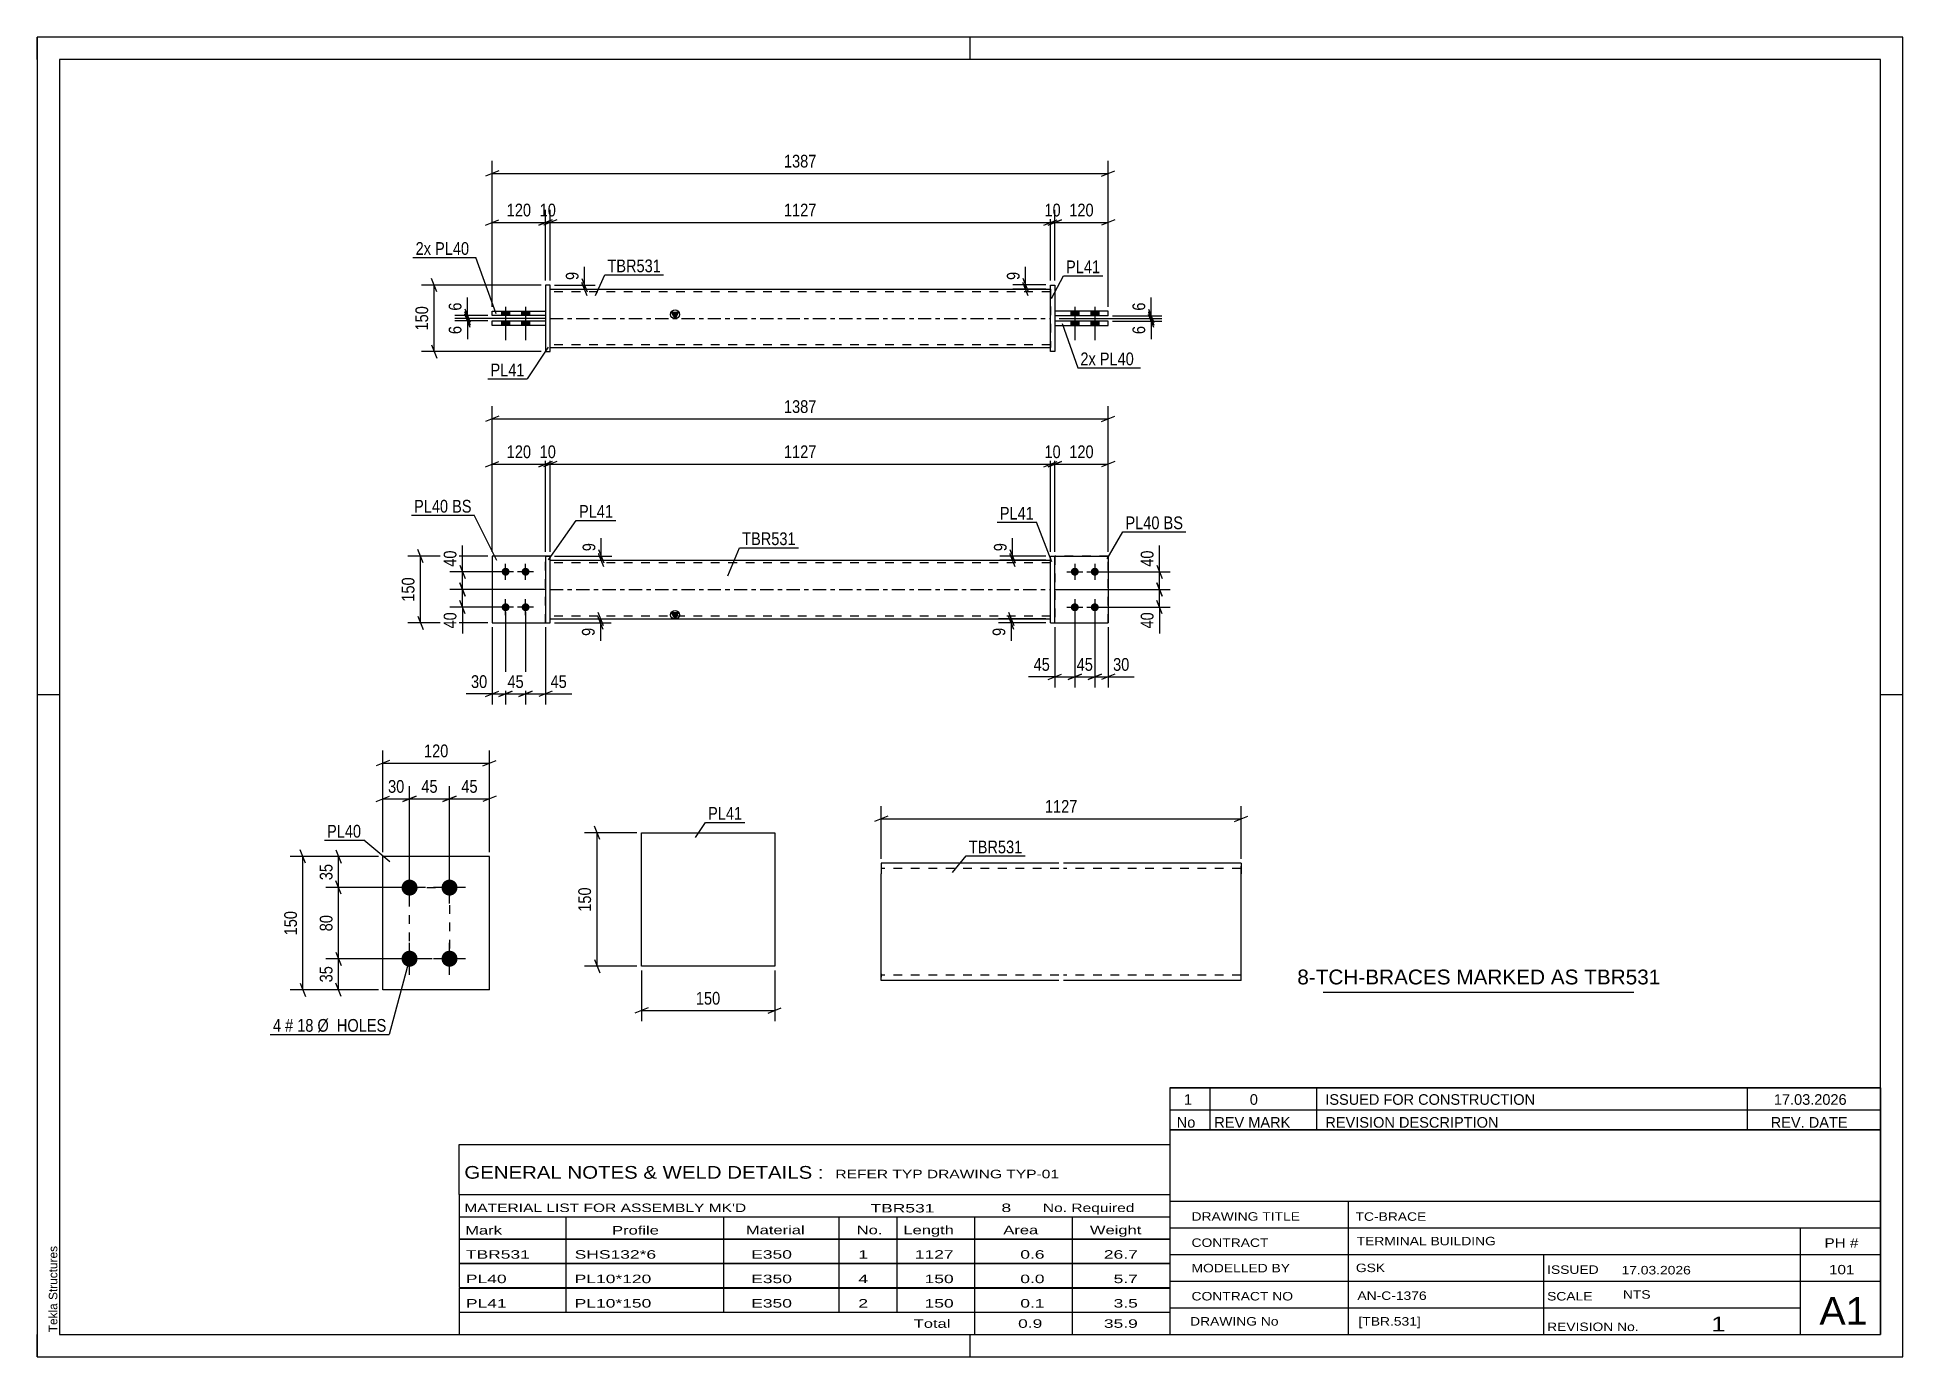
# Model space of a CAD drawing. Header units: millimetres. Extents: x 0 to 420, y 0 to 297.
import ezdxf

# ---------------------------------------------------------------- set-up
doc = ezdxf.new("R2010")
doc.units = ezdxf.units.MM
doc.linetypes.add('DXK_LINE_DOT2', pattern=[3.9198, 1.9599, -1.9599])
doc.linetypes.add('DXK_LINE_DOT3', pattern=[5.9187, 2.979, -0.9799, 0.9799, -0.9799])
doc.styles.add('Arial', font='arial.ttf', dxfattribs={"height": 0.2})
doc.styles.add('Arial Narrow', font='ARIALN.TTF', dxfattribs={"height": 0.2})

# ---------------------------------------------------------------- blocks, each defined once
blk = doc.blocks.new('Unknown-581592882-1127')
at = {"color": 5, "linetype": 'Continuous'}
for p, q in [((420, 297), (0, 297)), ((0, 297), (0, 0)), ((0, 292), (0, 297)), ((210, 292), (210, 297)), ((420, 0), (420, 297)), ((415, 292), (5, 292)), ((5, 292), (5, 5)), ((415, 5), (415, 292)), ((5, 149), (0, 149)), ((420, 149), (415, 149)), ((0, 0), (0, 5)), ((5, 5), (415, 5)), ((210, 0), (210, 5)), ((0, 0), (420, 0))]:
    blk.add_line(p, q, dxfattribs=at)
at = {"color": 174, "linetype": 'Continuous', "style": 'Arial'}
blk.add_text('Tekla Structures', height=1.9102, rotation=90, dxfattribs=at).set_placement((4.5, 5.5))
blk = doc.blocks.new('Part-581592882-1392 - 1364')
at = {"color": 2, "linetype": 'Continuous'}
for p, q in [((228.1, 165.2), (228.1, 180.2)), ((228.1, 180.2), (229.1, 180.2)), ((229.1, 165.2), (229.1, 180.2)), ((228.1, 165.2), (229.1, 165.2))]:
    blk.add_line(p, q, dxfattribs=at)
blk = doc.blocks.new('Bolt-581592882-1403 - 1364')
at = {"linetype": 'Continuous'}
for points in [[(105.44, 175.8, -1), (105.44, 177.6, -1)], [(109.94, 175.8, -1), (109.94, 177.6, -1)], [(105.44, 167.8, -1), (105.44, 169.6, -1)], [(109.94, 167.8, -1), (109.94, 169.6, -1)]]:
    blk.add_hatch(color=1, dxfattribs=at).paths.add_polyline_path(points)
at = {"color": 1, "linetype": 'Continuous'}
for p, q in [((107.24, 176.7), (103.64, 176.7)), ((105.44, 174.9), (105.44, 178.5)), ((111.74, 176.7), (108.14, 176.7)), ((109.94, 174.9), (109.94, 178.5)), ((107.24, 168.7), (103.64, 168.7)), ((105.44, 166.9), (105.44, 170.5)), ((111.74, 168.7), (108.14, 168.7)), ((109.94, 166.9), (109.94, 170.5))]:
    blk.add_line(p, q, dxfattribs=at)
blk = doc.blocks.new('Bolt-581592882-1404 - 1364')
at = {"linetype": 'Continuous'}
for points in [[(233.6, 177.6, -1), (233.6, 175.8, -1)], [(238.1, 177.6, -1), (238.1, 175.8, -1)], [(233.6, 169.6, -1), (233.6, 167.8, -1)], [(238.1, 169.6, -1), (238.1, 167.8, -1)]]:
    blk.add_hatch(color=1, dxfattribs=at).paths.add_polyline_path(points)
at = {"color": 1, "linetype": 'Continuous'}
for p, q in [((231.8, 176.7), (235.4, 176.7)), ((233.6, 178.5), (233.6, 174.9)), ((236.3, 176.7), (239.9, 176.7)), ((238.1, 178.5), (238.1, 174.9)), ((231.8, 168.7), (235.4, 168.7)), ((233.6, 170.5), (233.6, 166.9)), ((236.3, 168.7), (239.9, 168.7)), ((238.1, 170.5), (238.1, 166.9))]:
    blk.add_line(p, q, dxfattribs=at)
blk = doc.blocks.new('Part-581592882-1409 - 1364')
at = {"color": 2, "linetype": 'Continuous'}
for p, q in [((114.44, 180.2), (115.44, 180.2)), ((114.44, 180.2), (114.44, 165.2)), ((115.44, 165.2), (115.44, 180.2)), ((114.44, 165.2), (115.44, 165.2))]:
    blk.add_line(p, q, dxfattribs=at)
at = {"color": 7, "linetype": 'DXK_LINE_DOT2'}
for p, q in [((115.44, 180.2), (114.44, 180.2)), ((114.44, 165.2), (115.44, 165.2))]:
    blk.add_line(p, q, dxfattribs=at)
blk = doc.blocks.new('Part-581592882-1424 - 1364')
at = {"color": 7, "linetype": 'DXK_LINE_DOT2'}
for p, q in [((114.44, 180.2), (102.44, 180.2)), ((102.44, 180.2), (102.44, 165.2)), ((114.44, 165.2), (114.44, 180.2)), ((102.44, 165.2), (114.44, 165.2))]:
    blk.add_line(p, q, dxfattribs=at)
blk = doc.blocks.new('Part-581592882-1429 - 1364')
at = {"color": 2, "linetype": 'Continuous'}
for p, q in [((114.44, 180.2), (102.44, 180.2)), ((102.44, 180.2), (102.44, 165.2)), ((102.44, 165.2), (114.44, 165.2))]:
    blk.add_line(p, q, dxfattribs=at)
at = {"color": 7, "linetype": 'DXK_LINE_DOT2'}
blk.add_line((114.44, 165.2), (114.44, 180.2), dxfattribs=at)
blk = doc.blocks.new('Part-581592882-1444 - 1364')
at = {"linetype": 'Continuous'}
blk.add_hatch(color=2, dxfattribs=at).paths.add_polyline_path([(143.6, 166.1), (142.8, 167.5), (144.4, 167.5)])
at = {"color": 2, "linetype": 'Continuous'}
for p, q in [((115.44, 179.3), (228.1, 179.3)), ((115.44, 166.1), (228.1, 166.1)), ((143.6, 166.1), (142.8, 167.5)), ((142.8, 167.5), (144.4, 167.5)), ((144.4, 167.5), (143.6, 166.1))]:
    blk.add_line(p, q, dxfattribs=at)
at = {"color": 7, "linetype": 'DXK_LINE_DOT2'}
for p, q in [((115.44, 166.1), (115.44, 179.3)), ((228.1, 178.7), (115.44, 178.7)), ((228.1, 166.1), (228.1, 179.3)), ((228.1, 166.7), (115.44, 166.7))]:
    blk.add_line(p, q, dxfattribs=at)
at = {"color": 7, "linetype": 'DXK_LINE_DOT3'}
blk.add_line((115.44, 172.7), (228.1, 172.7), dxfattribs=at)
at = {"color": 2, "linetype": 'Continuous'}
blk.add_circle((143.6, 167), 1, dxfattribs=at)
blk = doc.blocks.new('Part-581592882-1449 - 1364')
at = {"color": 2, "linetype": 'Continuous'}
for p, q in [((229.1, 180.2), (241.1, 180.2)), ((241.1, 180.2), (241.1, 165.2)), ((229.1, 165.2), (241.1, 165.2))]:
    blk.add_line(p, q, dxfattribs=at)
at = {"color": 7, "linetype": 'DXK_LINE_DOT2'}
blk.add_line((229.1, 180.2), (229.1, 165.2), dxfattribs=at)
blk = doc.blocks.new('Part-581592882-1454 - 1364')
at = {"color": 7, "linetype": 'DXK_LINE_DOT2'}
for p, q in [((241.1, 180.2), (229.1, 180.2)), ((229.1, 180.2), (229.1, 165.2)), ((241.1, 165.2), (241.1, 180.2)), ((229.1, 165.2), (241.1, 165.2))]:
    blk.add_line(p, q, dxfattribs=at)
blk = doc.blocks.new('Part-581592882-1786 - 1771')
at = {"color": 2, "linetype": 'Continuous'}
for p, q in [((102.44, 234.35), (102.44, 235.35)), ((102.44, 235.35), (114.44, 235.35)), ((114.44, 235.35), (114.44, 234.35)), ((114.44, 234.35), (102.44, 234.35))]:
    blk.add_line(p, q, dxfattribs=at)
blk = doc.blocks.new('Part-581592882-1781 - 1771')
at = {"color": 2, "linetype": 'Continuous'}
for p, q in [((115.44, 241.24), (114.44, 241.24)), ((114.44, 241.24), (114.44, 226.24)), ((115.44, 226.24), (115.44, 241.24)), ((114.44, 226.24), (115.44, 226.24))]:
    blk.add_line(p, q, dxfattribs=at)
blk = doc.blocks.new('Part-581592882-1791 - 1771')
at = {"color": 2, "linetype": 'Continuous'}
for p, q in [((102.44, 233.15), (114.44, 233.15)), ((102.44, 232.15), (102.44, 233.15)), ((114.44, 232.15), (102.44, 232.15)), ((114.44, 233.15), (114.44, 232.15))]:
    blk.add_line(p, q, dxfattribs=at)
blk = doc.blocks.new('Bolt-581592882-1775 - 1771')
at = {"linetype": 'Continuous'}
for points in [[(104.54, 234.35), (106.34, 234.35), (106.34, 235.35), (104.54, 235.35)], [(104.54, 234.35), (106.34, 234.35), (106.34, 235.35), (104.54, 235.35)], [(109.04, 234.35), (110.84, 234.35), (110.84, 235.35), (109.04, 235.35)], [(109.04, 234.35), (110.84, 234.35), (110.84, 235.35), (109.04, 235.35)], [(104.54, 232.15), (106.34, 232.15), (106.34, 233.15), (104.54, 233.15)], [(104.54, 232.15), (106.34, 232.15), (106.34, 233.15), (104.54, 233.15)], [(109.04, 232.15), (110.84, 232.15), (110.84, 233.15), (109.04, 233.15)], [(109.04, 232.15), (110.84, 232.15), (110.84, 233.15), (109.04, 233.15)]]:
    blk.add_hatch(color=1, dxfattribs=at).paths.add_polyline_path(points)
at = {"color": 1, "linetype": 'Continuous'}
for p, q in [((104.54, 235.35), (104.54, 234.35)), ((104.54, 235.35), (104.54, 234.35)), ((105.44, 236.35), (105.44, 228.85)), ((105.44, 236.35), (105.44, 228.85)), ((106.34, 235.35), (106.34, 234.35)), ((106.34, 235.35), (106.34, 234.35)), ((109.04, 235.35), (109.04, 234.35)), ((109.04, 235.35), (109.04, 234.35)), ((109.94, 236.35), (109.94, 228.85)), ((109.94, 236.35), (109.94, 228.85)), ((110.84, 235.35), (110.84, 234.35)), ((110.84, 235.35), (110.84, 234.35)), ((104.54, 233.15), (104.54, 232.15)), ((104.54, 233.15), (104.54, 232.15)), ((106.34, 233.15), (106.34, 232.15)), ((106.34, 233.15), (106.34, 232.15)), ((109.04, 233.15), (109.04, 232.15)), ((109.04, 233.15), (109.04, 232.15)), ((110.84, 233.15), (110.84, 232.15)), ((110.84, 233.15), (110.84, 232.15))]:
    blk.add_line(p, q, dxfattribs=at)
blk = doc.blocks.new('Bolt-581592882-1776 - 1771')
at = {"linetype": 'Continuous'}
for points in [[(234.5, 235.34), (232.7, 235.34), (232.7, 234.34), (234.5, 234.34)], [(234.5, 235.34), (232.7, 235.34), (232.7, 234.34), (234.5, 234.34)], [(239, 235.34), (237.2, 235.34), (237.2, 234.34), (239, 234.34)], [(239, 235.34), (237.2, 235.34), (237.2, 234.34), (239, 234.34)], [(234.5, 233.14), (232.7, 233.14), (232.7, 232.14), (234.5, 232.14)], [(234.5, 233.14), (232.7, 233.14), (232.7, 232.14), (234.5, 232.14)], [(239, 233.14), (237.2, 233.14), (237.2, 232.14), (239, 232.14)], [(239, 233.14), (237.2, 233.14), (237.2, 232.14), (239, 232.14)]]:
    blk.add_hatch(color=1, dxfattribs=at).paths.add_polyline_path(points)
at = {"color": 1, "linetype": 'Continuous'}
for p, q in [((232.7, 235.34), (232.7, 234.34)), ((232.7, 235.34), (232.7, 234.34)), ((233.6, 236.34), (233.6, 228.84)), ((233.6, 236.34), (233.6, 228.84)), ((234.5, 235.34), (234.5, 234.34)), ((234.5, 235.34), (234.5, 234.34)), ((237.2, 235.34), (237.2, 234.34)), ((237.2, 235.34), (237.2, 234.34)), ((238.1, 236.34), (238.1, 228.84)), ((238.1, 236.34), (238.1, 228.84)), ((239, 235.34), (239, 234.34)), ((239, 235.34), (239, 234.34)), ((232.7, 233.14), (232.7, 232.14)), ((232.7, 233.14), (232.7, 232.14)), ((234.5, 233.14), (234.5, 232.14)), ((234.5, 233.14), (234.5, 232.14)), ((237.2, 233.14), (237.2, 232.14)), ((237.2, 233.14), (237.2, 232.14)), ((239, 233.14), (239, 232.14)), ((239, 233.14), (239, 232.14))]:
    blk.add_line(p, q, dxfattribs=at)
blk = doc.blocks.new('Part-581592882-1796 - 1771')
at = {"color": 2, "linetype": 'Continuous'}
for p, q in [((228.1, 226.24), (228.1, 241.24)), ((228.1, 241.24), (229.1, 241.24)), ((229.1, 241.24), (229.1, 226.24)), ((229.1, 226.24), (228.1, 226.24))]:
    blk.add_line(p, q, dxfattribs=at)
blk = doc.blocks.new('Part-581592882-1801 - 1771')
at = {"linetype": 'Continuous'}
blk.add_hatch(color=2, dxfattribs=at).paths.add_polyline_path([(143.6, 233.74), (142.8, 235.14), (144.4, 235.14)])
at = {"color": 2, "linetype": 'Continuous'}
for p, q in [((115.44, 240.34), (228.1, 240.34)), ((143.6, 233.74), (142.8, 235.14)), ((142.8, 235.14), (144.4, 235.14)), ((144.4, 235.14), (143.6, 233.74)), ((115.44, 227.14), (228.1, 227.14))]:
    blk.add_line(p, q, dxfattribs=at)
at = {"color": 7, "linetype": 'DXK_LINE_DOT2'}
for p, q in [((115.44, 227.14), (115.44, 240.34)), ((228.1, 239.74), (115.44, 239.74)), ((228.1, 240.34), (228.1, 227.14)), ((228.1, 227.74), (115.44, 227.74))]:
    blk.add_line(p, q, dxfattribs=at)
at = {"color": 7, "linetype": 'DXK_LINE_DOT3'}
blk.add_line((115.44, 233.74), (228.1, 233.74), dxfattribs=at)
at = {"color": 2, "linetype": 'Continuous'}
blk.add_circle((143.6, 234.64), 1, dxfattribs=at)
blk = doc.blocks.new('Part-581592882-1806 - 1771')
at = {"color": 2, "linetype": 'Continuous'}
for p, q in [((241.1, 233.14), (229.1, 233.14)), ((229.1, 233.14), (229.1, 232.14)), ((229.1, 232.14), (241.1, 232.14)), ((241.1, 232.14), (241.1, 233.14))]:
    blk.add_line(p, q, dxfattribs=at)
blk = doc.blocks.new('Part-581592882-1811 - 1771')
at = {"color": 2, "linetype": 'Continuous'}
for p, q in [((229.1, 235.34), (229.1, 234.34)), ((241.1, 235.34), (229.1, 235.34)), ((241.1, 234.34), (241.1, 235.34)), ((241.1, 234.34), (229.1, 234.34))]:
    blk.add_line(p, q, dxfattribs=at)
blk = doc.blocks.new('Part-581592882-2055 - 2048')
at = {"color": 2, "linetype": 'Continuous'}
for p, q in [((101.81, 112.59), (77.81, 112.59)), ((77.81, 82.59), (77.81, 112.59)), ((101.81, 82.59), (101.81, 112.59)), ((101.81, 82.59), (77.81, 82.59))]:
    blk.add_line(p, q, dxfattribs=at)
blk = doc.blocks.new('Bolt-581592882-2116 - 2048')
at = {"linetype": 'Continuous'}
for points in [[(83.81, 103.79, -1), (83.81, 107.39, -1)], [(92.81, 103.79, -1), (92.81, 107.39, -1)], [(83.81, 87.79, -1), (83.81, 91.39, -1)], [(92.81, 87.79, -1), (92.81, 91.39, -1)]]:
    blk.add_hatch(color=1, dxfattribs=at).paths.add_polyline_path(points)
at = {"color": 1, "linetype": 'Continuous'}
for p, q in [((87.41, 105.59), (80.21, 105.59)), ((83.81, 101.99), (83.81, 109.19)), ((96.41, 105.59), (89.21, 105.59)), ((92.81, 101.99), (92.81, 109.19)), ((83.81, 85.99), (83.81, 93.19)), ((92.81, 85.99), (92.81, 93.19)), ((87.41, 89.59), (80.21, 89.59)), ((96.41, 89.59), (89.21, 89.59))]:
    blk.add_line(p, q, dxfattribs=at)
blk = doc.blocks.new('Part-581592882-2263 - 2257')
at = {"color": 2, "linetype": 'Continuous'}
for p, q in [((136.02, 87.9), (136.02, 117.9)), ((136.02, 117.9), (166.02, 117.9)), ((166.02, 117.9), (166.02, 87.9)), ((166.02, 87.9), (136.02, 87.9))]:
    blk.add_line(p, q, dxfattribs=at)
blk = doc.blocks.new('Part-581592882-2286 - 2280')
at = {"color": 2, "linetype": 'Continuous'}
for p, q in [((190.02, 111.09), (190.02, 108.69)), ((230.02, 111.09), (190.02, 111.09)), ((271.02, 111.09), (231.02, 111.09)), ((271.02, 111.09), (271.02, 110.91)), ((271.02, 110.91), (271.02, 108.69)), ((190.02, 86.18), (190.02, 108.69)), ((271.02, 84.69), (271.02, 108.69)), ((190.02, 84.88), (190.02, 86.18)), ((190.02, 84.69), (190.02, 84.88)), ((230.02, 84.69), (190.02, 84.69)), ((271.02, 84.69), (231.02, 84.69))]:
    blk.add_line(p, q, dxfattribs=at)
at = {"color": 7, "linetype": 'DXK_LINE_DOT2'}
for p, q in [((230.02, 109.89), (190.02, 109.89)), ((271.02, 109.89), (231.02, 109.89)), ((271.02, 108.69), (271.02, 110.39)), ((190.02, 86.18), (190.02, 85.4)), ((190.02, 85.89), (190.02, 85.99)), ((230.02, 85.89), (190.02, 85.89)), ((190.02, 84.69), (190.02, 84.69)), ((271.02, 85.89), (231.02, 85.89)), ((271.02, 85.89), (271.02, 85.99))]:
    blk.add_line(p, q, dxfattribs=at)
blk = doc.blocks.new('Rectangle-581592882-2242 - 2048')
at = {"color": 1, "linetype": 'DXK_LINE_DOT2'}
blk.add_lwpolyline([(83.81, 105.59), (92.81, 105.59), (92.81, 89.59), (83.81, 89.59), (83.81, 105.59)], close=True, dxfattribs=at)
blk = doc.blocks.new('StraightDimension-581592882-1456 - 1364')
at = {"color": 7, "linetype": 'Continuous'}
for p, q in [((219, 181.7), (220.2, 178.7)), ((220.2, 177.8), (219, 180.8)), ((227.1, 180.2), (216.75, 180.2)), ((227.1, 179.3), (216.75, 179.3)), ((219.6, 179.3), (219.6, 180.2))]:
    blk.add_line(p, q, dxfattribs=at)
at = {"color": 0}
blk.add_wipeout([(218.85, 183.75), (214.65, 183.75), (214.65, 180.72), (218.85, 180.72)], dxfattribs=at)
at = {"color": 7, "linetype": 'Continuous'}
blk.add_line((219.6, 180.2), (219.6, 184.28), dxfattribs=at)
blk.add_line((219.6, 180.2), (219.6, 184.28), dxfattribs=at)
at = {"color": 3, "style": 'Arial Narrow'}
blk.add_text('9', height=2.86, rotation=90.0002, dxfattribs=at).set_placement((218.25, 181.32))
blk = doc.blocks.new('StraightDimension-581592882-1467 - 1364')
at = {"color": 7, "linetype": 'Continuous'}
for p, q in [((239.1, 176.7), (255.06, 176.7)), ((252.06, 178.2), (253.26, 175.2)), ((252.66, 172.7), (252.66, 176.7)), ((229.1, 172.7), (255.06, 172.7)), ((253.26, 171.2), (252.06, 174.2))]:
    blk.add_line(p, q, dxfattribs=at)
at = {"color": 0}
blk.add_wipeout([(251.91, 182.08), (247.71, 182.08), (247.71, 177.22), (251.91, 177.22)], dxfattribs=at)
at = {"color": 7, "linetype": 'Continuous'}
blk.add_line((252.66, 176.7), (252.66, 182.6), dxfattribs=at)
blk.add_line((252.66, 176.7), (252.66, 182.6), dxfattribs=at)
at = {"color": 3, "style": 'Arial Narrow'}
blk.add_text('40', height=2.863, rotation=90.0002, dxfattribs=at).set_placement((251.31, 177.82))
blk = doc.blocks.new('StraightDimension-581592882-1718 - 1364')
at = {"color": 7, "linetype": 'Continuous'}
for p, q in [((102.44, 181.2), (102.44, 203.77)), ((114.44, 181.2), (114.44, 203.77)), ((100.94, 200.32), (103.94, 201.52)), ((102.44, 200.92), (114.44, 200.92)), ((115.94, 201.52), (112.94, 200.32))]:
    blk.add_line(p, q, dxfattribs=at)
at = {"color": 0}
blk.add_wipeout([(111.78, 201.67), (111.78, 205.87), (105.09, 205.87), (105.09, 201.67)], dxfattribs=at)
at = {"color": 3, "style": 'Arial Narrow'}
blk.add_text('120', height=2.863, dxfattribs=at).set_placement((105.69, 202.27))
blk = doc.blocks.new('StraightDimension-581592882-1590 - 1364')
at = {"color": 7, "linetype": 'Continuous'}
for p, q in [((126.39, 181.7), (127.59, 178.7)), ((127.59, 177.8), (126.39, 180.8)), ((116.44, 180.2), (129.39, 180.2)), ((116.44, 179.3), (129.39, 179.3)), ((126.99, 179.3), (126.99, 180.2))]:
    blk.add_line(p, q, dxfattribs=at)
at = {"color": 0}
blk.add_wipeout([(126.24, 183.75), (122.04, 183.75), (122.04, 180.72), (126.24, 180.72)], dxfattribs=at)
at = {"color": 7, "linetype": 'Continuous'}
blk.add_line((126.99, 180.2), (126.99, 184.28), dxfattribs=at)
blk.add_line((126.99, 180.2), (126.99, 184.28), dxfattribs=at)
at = {"color": 3, "style": 'Arial Narrow'}
blk.add_text('9', height=2.86, rotation=90.0002, dxfattribs=at).set_placement((125.64, 181.32))
blk = doc.blocks.new('StraightDimension-581592882-1599 - 1364')
at = {"color": 7, "linetype": 'Continuous'}
for p, q in [((116.44, 166.1), (129.24, 166.1)), ((116.44, 165.2), (129.24, 165.2)), ((126.24, 167.6), (127.44, 164.6)), ((127.44, 163.7), (126.24, 166.7)), ((126.84, 165.2), (126.84, 166.1))]:
    blk.add_line(p, q, dxfattribs=at)
at = {"color": 0}
blk.add_wipeout([(126.09, 164.67), (121.89, 164.67), (121.89, 161.65), (126.09, 161.65)], dxfattribs=at)
at = {"color": 7, "linetype": 'Continuous'}
blk.add_line((126.84, 165.2), (126.84, 161.12), dxfattribs=at)
blk.add_line((126.84, 165.2), (126.84, 161.12), dxfattribs=at)
at = {"color": 3, "style": 'Arial Narrow'}
blk.add_text('9', height=2.86, rotation=90.0002, dxfattribs=at).set_placement((125.49, 162.25))
blk = doc.blocks.new('StraightDimension-581592882-1530 - 1364')
at = {"color": 7, "linetype": 'Continuous'}
for p, q in [((233.6, 167.7), (233.6, 150.65)), ((238.1, 167.7), (238.1, 150.65)), ((232.1, 152.45), (235.1, 153.65)), ((233.6, 153.05), (238.1, 153.05)), ((239.6, 153.65), (236.6, 152.45))]:
    blk.add_line(p, q, dxfattribs=at)
at = {"color": 0}
blk.add_wipeout([(238.28, 153.8), (238.28, 158), (233.42, 158), (233.42, 153.8)], dxfattribs=at)
at = {"color": 3, "style": 'Arial Narrow'}
blk.add_text('45', height=2.863, dxfattribs=at).set_placement((234.02, 154.4))
blk = doc.blocks.new('StraightDimension-581592882-1540 - 1364')
at = {"color": 7, "linetype": 'Continuous'}
for p, q in [((238.1, 167.7), (238.1, 150.65)), ((241.1, 164.2), (241.1, 150.65)), ((236.6, 152.45), (239.6, 153.65)), ((238.1, 153.05), (241.1, 153.05)), ((242.6, 153.65), (239.6, 152.45))]:
    blk.add_line(p, q, dxfattribs=at)
at = {"color": 0}
blk.add_wipeout([(246.48, 153.8), (246.48, 158), (241.62, 158), (241.62, 153.8)], dxfattribs=at)
at = {"color": 7, "linetype": 'Continuous'}
blk.add_line((241.1, 153.05), (247, 153.05), dxfattribs=at)
blk.add_line((241.1, 153.05), (247, 153.05), dxfattribs=at)
at = {"color": 3, "style": 'Arial Narrow'}
blk.add_text('30', height=2.863, dxfattribs=at).set_placement((242.22, 154.4))
blk = doc.blocks.new('StraightDimension-581592882-1653 - 1364')
at = {"color": 7, "linetype": 'Continuous'}
for p, q in [((229.1, 181.2), (229.1, 203.77)), ((241.1, 181.2), (241.1, 203.77)), ((227.6, 200.32), (230.6, 201.52)), ((229.1, 200.92), (241.1, 200.92)), ((242.6, 201.52), (239.6, 200.32))]:
    blk.add_line(p, q, dxfattribs=at)
at = {"color": 0}
blk.add_wipeout([(238.44, 201.67), (238.44, 205.87), (231.76, 205.87), (231.76, 201.67)], dxfattribs=at)
at = {"color": 3, "style": 'Arial Narrow'}
blk.add_text('120', height=2.863, dxfattribs=at).set_placement((232.36, 202.27))
blk = doc.blocks.new('StraightDimension-581592882-1692 - 1364')
at = {"color": 7, "linetype": 'Continuous'}
for p, q in [((115.44, 181.2), (115.44, 203.77)), ((228.1, 181.2), (228.1, 203.77)), ((116.94, 201.52), (113.94, 200.32)), ((115.44, 200.92), (228.1, 200.92)), ((226.6, 200.32), (229.6, 201.52))]:
    blk.add_line(p, q, dxfattribs=at)
at = {"color": 0}
blk.add_wipeout([(176.02, 201.67), (176.02, 205.87), (167.51, 205.87), (167.51, 201.67)], dxfattribs=at)
at = {"color": 3, "style": 'Arial Narrow'}
blk.add_text('1127', height=2.863, dxfattribs=at).set_placement((168.11, 202.27))
blk = doc.blocks.new('StraightDimension-581592882-1628 - 1364')
at = {"color": 7, "linetype": 'Continuous'}
for p, q in [((102.44, 164.2), (102.44, 146.78)), ((105.44, 167.7), (105.44, 146.78)), ((100.94, 148.58), (103.94, 149.78)), ((102.44, 149.18), (105.44, 149.18)), ((106.94, 149.78), (103.94, 148.58))]:
    blk.add_line(p, q, dxfattribs=at)
at = {"color": 0}
blk.add_wipeout([(101.91, 149.93), (101.91, 154.13), (97.05, 154.13), (97.05, 149.93)], dxfattribs=at)
at = {"color": 7, "linetype": 'Continuous'}
blk.add_line((102.44, 149.18), (96.53, 149.18), dxfattribs=at)
blk.add_line((102.44, 149.18), (96.53, 149.18), dxfattribs=at)
at = {"color": 3, "style": 'Arial Narrow'}
blk.add_text('30', height=2.863, dxfattribs=at).set_placement((97.65, 150.53))
blk = doc.blocks.new('StraightDimension-581592882-1486 - 1364')
at = {"color": 7, "linetype": 'Continuous'}
for p, q in [((229.1, 172.7), (255.06, 172.7)), ((252.06, 174.2), (253.26, 171.2)), ((252.66, 168.7), (252.66, 172.7)), ((239.1, 168.7), (255.06, 168.7)), ((253.26, 167.2), (252.06, 170.2))]:
    blk.add_line(p, q, dxfattribs=at)
at = {"color": 0}
blk.add_wipeout([(251.91, 168.17), (247.71, 168.17), (247.71, 163.32), (251.91, 163.32)], dxfattribs=at)
at = {"color": 7, "linetype": 'Continuous'}
blk.add_line((252.66, 168.7), (252.66, 162.79), dxfattribs=at)
blk.add_line((252.66, 168.7), (252.66, 162.79), dxfattribs=at)
at = {"color": 3, "style": 'Arial Narrow'}
blk.add_text('40', height=2.863, rotation=90.0002, dxfattribs=at).set_placement((251.31, 163.92))
blk = doc.blocks.new('StraightDimension-581592882-1500 - 1364')
at = {"color": 7, "linetype": 'Continuous'}
for p, q in [((86.86, 178.7), (85.66, 181.7)), ((101.44, 180.2), (83.41, 180.2)), ((86.26, 165.2), (86.26, 180.2)), ((101.44, 165.2), (83.41, 165.2)), ((85.66, 166.7), (86.86, 163.7))]:
    blk.add_line(p, q, dxfattribs=at)
at = {"color": 0}
blk.add_wipeout([(85.51, 176.04), (81.31, 176.04), (81.31, 169.36), (85.51, 169.36)], dxfattribs=at)
at = {"color": 3, "style": 'Arial Narrow'}
blk.add_text('150', height=2.863, rotation=90.0002, dxfattribs=at).set_placement((84.91, 169.96))
blk = doc.blocks.new('StraightDimension-581592882-1514 - 1364')
at = {"color": 7, "linetype": 'Continuous'}
for p, q in [((229.1, 164.2), (229.1, 150.65)), ((233.6, 167.7), (233.6, 150.65)), ((227.6, 152.45), (230.6, 153.65)), ((229.1, 153.05), (233.6, 153.05)), ((235.1, 153.65), (232.1, 152.45))]:
    blk.add_line(p, q, dxfattribs=at)
at = {"color": 0}
blk.add_wipeout([(228.57, 153.8), (228.57, 158), (223.72, 158), (223.72, 153.8)], dxfattribs=at)
at = {"color": 7, "linetype": 'Continuous'}
blk.add_line((229.1, 153.05), (223.19, 153.05), dxfattribs=at)
blk.add_line((229.1, 153.05), (223.19, 153.05), dxfattribs=at)
at = {"color": 3, "style": 'Arial Narrow'}
blk.add_text('45', height=2.863, dxfattribs=at).set_placement((224.32, 154.4))
blk = doc.blocks.new('StraightDimension-581592882-1554 - 1364')
at = {"color": 7, "linetype": 'Continuous'}
for p, q in [((227.1, 166.1), (216.45, 166.1)), ((227.1, 165.2), (216.45, 165.2)), ((218.7, 167.6), (219.9, 164.6)), ((219.9, 163.7), (218.7, 166.7)), ((219.3, 165.2), (219.3, 166.1))]:
    blk.add_line(p, q, dxfattribs=at)
at = {"color": 0}
blk.add_wipeout([(218.55, 164.67), (214.35, 164.67), (214.35, 161.65), (218.55, 161.65)], dxfattribs=at)
at = {"color": 7, "linetype": 'Continuous'}
blk.add_line((219.3, 165.2), (219.3, 161.12), dxfattribs=at)
blk.add_line((219.3, 165.2), (219.3, 161.12), dxfattribs=at)
at = {"color": 3, "style": 'Arial Narrow'}
blk.add_text('9', height=2.86, rotation=90.0002, dxfattribs=at).set_placement((217.95, 162.25))
blk = doc.blocks.new('StraightDimension-581592882-1563 - 1364')
at = {"color": 7, "linetype": 'Continuous'}
for p, q in [((104.44, 176.7), (92.86, 176.7)), ((95.11, 178.2), (96.31, 175.2)), ((95.71, 172.7), (95.71, 176.7)), ((114.44, 172.7), (92.86, 172.7)), ((96.31, 171.2), (95.11, 174.2))]:
    blk.add_line(p, q, dxfattribs=at)
at = {"color": 0}
blk.add_wipeout([(94.96, 182.08), (90.76, 182.08), (90.76, 177.22), (94.96, 177.22)], dxfattribs=at)
at = {"color": 7, "linetype": 'Continuous'}
blk.add_line((95.71, 176.7), (95.71, 182.6), dxfattribs=at)
blk.add_line((95.71, 176.7), (95.71, 182.6), dxfattribs=at)
at = {"color": 3, "style": 'Arial Narrow'}
blk.add_text('40', height=2.863, rotation=90.0002, dxfattribs=at).set_placement((94.36, 177.82))
blk = doc.blocks.new('StraightDimension-581592882-1576 - 1364')
at = {"color": 7, "linetype": 'Continuous'}
for p, q in [((114.44, 172.7), (92.86, 172.7)), ((95.11, 174.2), (96.31, 171.2)), ((95.71, 168.7), (95.71, 172.7)), ((104.44, 168.7), (92.86, 168.7)), ((96.31, 167.2), (95.11, 170.2))]:
    blk.add_line(p, q, dxfattribs=at)
at = {"color": 0}
blk.add_wipeout([(94.96, 168.17), (90.76, 168.17), (90.76, 163.32), (94.96, 163.32)], dxfattribs=at)
at = {"color": 7, "linetype": 'Continuous'}
blk.add_line((95.71, 168.7), (95.71, 162.79), dxfattribs=at)
blk.add_line((95.71, 168.7), (95.71, 162.79), dxfattribs=at)
at = {"color": 3, "style": 'Arial Narrow'}
blk.add_text('40', height=2.863, rotation=90.0002, dxfattribs=at).set_placement((94.36, 163.92))
blk = doc.blocks.new('StraightDimension-581592882-1608 - 1364')
at = {"color": 7, "linetype": 'Continuous'}
for p, q in [((109.94, 167.7), (109.94, 146.78)), ((114.44, 164.2), (114.44, 146.78)), ((108.44, 148.58), (111.44, 149.78)), ((109.94, 149.18), (114.44, 149.18)), ((115.94, 149.78), (112.94, 148.58))]:
    blk.add_line(p, q, dxfattribs=at)
at = {"color": 0}
blk.add_wipeout([(119.82, 149.93), (119.82, 154.13), (114.96, 154.13), (114.96, 149.93)], dxfattribs=at)
at = {"color": 7, "linetype": 'Continuous'}
blk.add_line((114.44, 149.18), (120.34, 149.18), dxfattribs=at)
blk.add_line((114.44, 149.18), (120.34, 149.18), dxfattribs=at)
at = {"color": 3, "style": 'Arial Narrow'}
blk.add_text('45', height=2.863, dxfattribs=at).set_placement((115.56, 150.53))
blk = doc.blocks.new('StraightDimension-581592882-1621 - 1364')
at = {"color": 7, "linetype": 'Continuous'}
for p, q in [((105.44, 167.7), (105.44, 146.78)), ((109.94, 167.7), (109.94, 146.78)), ((103.94, 148.58), (106.94, 149.78)), ((105.44, 149.18), (109.94, 149.18)), ((111.44, 149.78), (108.44, 148.58))]:
    blk.add_line(p, q, dxfattribs=at)
at = {"color": 0}
blk.add_wipeout([(110.11, 149.93), (110.11, 154.13), (105.26, 154.13), (105.26, 149.93)], dxfattribs=at)
at = {"color": 3, "style": 'Arial Narrow'}
blk.add_text('45', height=2.863, dxfattribs=at).set_placement((105.86, 150.53))
blk = doc.blocks.new('StraightDimension-581592882-1639 - 1364')
at = {"color": 7, "linetype": 'Continuous'}
for p, q in [((103.94, 211.69), (100.94, 210.49)), ((102.44, 181.2), (102.44, 213.94)), ((102.44, 211.09), (241.1, 211.09)), ((239.6, 210.49), (242.6, 211.69)), ((241.1, 181.2), (241.1, 213.94))]:
    blk.add_line(p, q, dxfattribs=at)
at = {"color": 0}
blk.add_wipeout([(176.02, 211.84), (176.02, 216.04), (167.51, 216.04), (167.51, 211.84)], dxfattribs=at)
at = {"color": 3, "style": 'Arial Narrow'}
blk.add_text('1387', height=2.863, dxfattribs=at).set_placement((168.11, 212.44))
blk = doc.blocks.new('StraightDimension-581592882-1675 - 1364')
at = {"color": 7, "linetype": 'Continuous'}
for p, q in [((228.1, 181.2), (228.1, 203.77)), ((229.1, 181.2), (229.1, 203.77)), ((226.6, 200.32), (229.6, 201.52)), ((230.6, 201.52), (227.6, 200.32)), ((228.1, 200.92), (229.1, 200.92))]:
    blk.add_line(p, q, dxfattribs=at)
at = {"color": 0}
blk.add_wipeout([(231.03, 201.67), (231.03, 205.87), (226.17, 205.87), (226.17, 201.67)], dxfattribs=at)
at = {"color": 3, "style": 'Arial Narrow'}
blk.add_text('10', height=2.863, dxfattribs=at).set_placement((226.77, 202.27))
blk = doc.blocks.new('StraightDimension-581592882-1701 - 1364')
at = {"color": 7, "linetype": 'Continuous'}
for p, q in [((114.44, 181.2), (114.44, 203.77)), ((115.44, 181.2), (115.44, 203.77)), ((112.94, 200.32), (115.94, 201.52)), ((116.94, 201.52), (113.94, 200.32)), ((114.44, 200.92), (115.44, 200.92))]:
    blk.add_line(p, q, dxfattribs=at)
at = {"color": 0}
blk.add_wipeout([(117.36, 201.67), (117.36, 205.87), (112.51, 205.87), (112.51, 201.67)], dxfattribs=at)
at = {"color": 3, "style": 'Arial Narrow'}
blk.add_text('10', height=2.863, dxfattribs=at).set_placement((113.11, 202.27))
blk = doc.blocks.new('StraightDimension-581592882-1824 - 1771')
at = {"color": 7, "linetype": 'Continuous'}
for p, q in [((114.44, 242.24), (114.44, 258.19)), ((115.44, 242.24), (115.44, 258.19)), ((112.94, 254.74), (115.94, 255.94)), ((116.94, 255.94), (113.94, 254.74)), ((114.44, 255.34), (115.44, 255.34))]:
    blk.add_line(p, q, dxfattribs=at)
at = {"color": 0}
blk.add_wipeout([(117.36, 256.09), (117.36, 260.29), (112.51, 260.29), (112.51, 256.09)], dxfattribs=at)
at = {"color": 3, "style": 'Arial Narrow'}
blk.add_text('10', height=2.863, dxfattribs=at).set_placement((113.11, 256.69))
blk = doc.blocks.new('StraightDimension-581592882-1834 - 1771')
at = {"color": 7, "linetype": 'Continuous'}
for p, q in [((102.44, 236.35), (102.44, 258.19)), ((114.44, 242.24), (114.44, 258.19)), ((100.94, 254.74), (103.94, 255.94)), ((102.44, 255.34), (114.44, 255.34)), ((115.94, 255.94), (112.94, 254.74))]:
    blk.add_line(p, q, dxfattribs=at)
at = {"color": 0}
blk.add_wipeout([(111.78, 256.09), (111.78, 260.29), (105.09, 260.29), (105.09, 256.09)], dxfattribs=at)
at = {"color": 3, "style": 'Arial Narrow'}
blk.add_text('120', height=2.863, dxfattribs=at).set_placement((105.69, 256.69))
blk = doc.blocks.new('StraightDimension-581592882-1939 - 1771')
at = {"color": 7, "linetype": 'Continuous'}
for p, q in [((250.19, 235.84), (251.39, 232.84)), ((251.39, 232.24), (250.19, 235.24)), ((230.1, 233.74), (253.19, 233.74)), ((242.1, 234.34), (253.19, 234.34)), ((250.79, 233.74), (250.79, 234.34))]:
    blk.add_line(p, q, dxfattribs=at)
at = {"color": 0}
blk.add_wipeout([(250.04, 237.9), (245.84, 237.9), (245.84, 234.87), (250.04, 234.87)], dxfattribs=at)
at = {"color": 7, "linetype": 'Continuous'}
blk.add_line((250.79, 234.34), (250.79, 238.42), dxfattribs=at)
blk.add_line((250.79, 234.34), (250.79, 238.42), dxfattribs=at)
at = {"color": 3, "style": 'Arial Narrow'}
blk.add_text('6', height=2.86, rotation=90.0002, dxfattribs=at).set_placement((249.44, 235.47))
blk = doc.blocks.new('StraightDimension-581592882-1875 - 1771')
at = {"color": 7, "linetype": 'Continuous'}
for p, q in [((113.44, 241.24), (86.49, 241.24)), ((89.94, 239.74), (88.74, 242.74)), ((89.34, 226.24), (89.34, 241.24)), ((88.74, 227.74), (89.94, 224.74)), ((113.44, 226.24), (86.49, 226.24))]:
    blk.add_line(p, q, dxfattribs=at)
at = {"color": 0}
blk.add_wipeout([(88.59, 237.09), (84.39, 237.09), (84.39, 230.4), (88.59, 230.4)], dxfattribs=at)
at = {"color": 3, "style": 'Arial Narrow'}
blk.add_text('150', height=2.863, rotation=90.0002, dxfattribs=at).set_placement((87.99, 231))
blk = doc.blocks.new('StraightDimension-581592882-1813 - 1771')
at = {"color": 7, "linetype": 'Continuous'}
for p, q in [((102.44, 236.34), (102.44, 269.19)), ((241.1, 236.34), (241.1, 269.19)), ((103.94, 266.94), (100.94, 265.74)), ((102.44, 266.34), (241.1, 266.34)), ((239.6, 265.74), (242.6, 266.94))]:
    blk.add_line(p, q, dxfattribs=at)
at = {"color": 0}
blk.add_wipeout([(176.02, 267.09), (176.02, 271.29), (167.51, 271.29), (167.51, 267.09)], dxfattribs=at)
at = {"color": 3, "style": 'Arial Narrow'}
blk.add_text('1387', height=2.863, dxfattribs=at).set_placement((168.11, 267.69))
blk = doc.blocks.new('StraightDimension-581592882-1844 - 1771')
at = {"color": 7, "linetype": 'Continuous'}
for p, q in [((115.44, 242.24), (115.44, 258.19)), ((228.1, 242.24), (228.1, 258.19)), ((116.94, 255.94), (113.94, 254.74)), ((115.44, 255.34), (228.1, 255.34)), ((226.6, 254.74), (229.6, 255.94))]:
    blk.add_line(p, q, dxfattribs=at)
at = {"color": 0}
blk.add_wipeout([(176.02, 256.09), (176.02, 260.29), (167.51, 260.29), (167.51, 256.09)], dxfattribs=at)
at = {"color": 3, "style": 'Arial Narrow'}
blk.add_text('1127', height=2.863, dxfattribs=at).set_placement((168.11, 256.69))
blk = doc.blocks.new('StraightDimension-581592882-1854 - 1771')
at = {"color": 7, "linetype": 'Continuous'}
for p, q in [((228.1, 242.25), (228.1, 258.19)), ((229.1, 242.25), (229.1, 258.19)), ((226.6, 254.74), (229.6, 255.94)), ((230.6, 255.94), (227.6, 254.74)), ((228.1, 255.34), (229.1, 255.34))]:
    blk.add_line(p, q, dxfattribs=at)
at = {"color": 0}
blk.add_wipeout([(231.03, 256.09), (231.03, 260.29), (226.17, 260.29), (226.17, 256.09)], dxfattribs=at)
at = {"color": 3, "style": 'Arial Narrow'}
blk.add_text('10', height=2.863, dxfattribs=at).set_placement((226.77, 256.69))
blk = doc.blocks.new('StraightDimension-581592882-1864 - 1771')
at = {"color": 7, "linetype": 'Continuous'}
for p, q in [((229.1, 242.25), (229.1, 258.19)), ((241.1, 236.34), (241.1, 258.19)), ((227.6, 254.74), (230.6, 255.94)), ((229.1, 255.34), (241.1, 255.34)), ((242.6, 255.94), (239.6, 254.74))]:
    blk.add_line(p, q, dxfattribs=at)
at = {"color": 0}
blk.add_wipeout([(238.44, 256.09), (238.44, 260.29), (231.76, 260.29), (231.76, 256.09)], dxfattribs=at)
at = {"color": 3, "style": 'Arial Narrow'}
blk.add_text('120', height=2.863, dxfattribs=at).set_placement((232.36, 256.69))
blk = doc.blocks.new('StraightDimension-581592882-1886 - 1771')
at = {"color": 7, "linetype": 'Continuous'}
for p, q in [((116.44, 241.24), (125.61, 241.24)), ((116.44, 240.34), (125.61, 240.34)), ((122.61, 242.74), (123.81, 239.74)), ((123.81, 238.84), (122.61, 241.84)), ((123.21, 240.34), (123.21, 241.24))]:
    blk.add_line(p, q, dxfattribs=at)
at = {"color": 0}
blk.add_wipeout([(122.46, 244.8), (118.26, 244.8), (118.26, 241.77), (122.46, 241.77)], dxfattribs=at)
at = {"color": 7, "linetype": 'Continuous'}
blk.add_line((123.21, 241.24), (123.21, 245.32), dxfattribs=at)
blk.add_line((123.21, 241.24), (123.21, 245.32), dxfattribs=at)
at = {"color": 3, "style": 'Arial Narrow'}
blk.add_text('9', height=2.86, rotation=90.0002, dxfattribs=at).set_placement((121.86, 242.37))
blk = doc.blocks.new('StraightDimension-581592882-1897 - 1771')
at = {"color": 7, "linetype": 'Continuous'}
for p, q in [((96.24, 235.85), (97.44, 232.85)), ((97.44, 232.24), (96.24, 235.24)), ((101.44, 234.35), (93.99, 234.35)), ((114.44, 233.74), (93.99, 233.74)), ((96.84, 233.74), (96.84, 234.35))]:
    blk.add_line(p, q, dxfattribs=at)
at = {"color": 0}
blk.add_wipeout([(96.09, 237.9), (91.89, 237.9), (91.89, 234.87), (96.09, 234.87)], dxfattribs=at)
at = {"color": 7, "linetype": 'Continuous'}
blk.add_line((96.84, 234.35), (96.84, 238.42), dxfattribs=at)
blk.add_line((96.84, 234.35), (96.84, 238.42), dxfattribs=at)
at = {"color": 3, "style": 'Arial Narrow'}
blk.add_text('6', height=2.86, rotation=90.0002, dxfattribs=at).set_placement((95.49, 235.47))
blk = doc.blocks.new('StraightDimension-581592882-1913 - 1771')
at = {"color": 7, "linetype": 'Continuous'}
for p, q in [((96.24, 235.24), (97.44, 232.24)), ((114.44, 233.74), (93.99, 233.74)), ((101.44, 233.15), (93.99, 233.15)), ((97.44, 231.65), (96.24, 234.65)), ((96.84, 233.15), (96.84, 233.74))]:
    blk.add_line(p, q, dxfattribs=at)
at = {"color": 0}
blk.add_wipeout([(96.09, 232.62), (91.89, 232.62), (91.89, 229.59), (96.09, 229.59)], dxfattribs=at)
at = {"color": 7, "linetype": 'Continuous'}
blk.add_line((96.84, 233.15), (96.84, 229.07), dxfattribs=at)
blk.add_line((96.84, 233.15), (96.84, 229.07), dxfattribs=at)
at = {"color": 3, "style": 'Arial Narrow'}
blk.add_text('6', height=2.86, rotation=90.0002, dxfattribs=at).set_placement((95.49, 230.19))
blk = doc.blocks.new('StraightDimension-581592882-1930 - 1771')
at = {"color": 7, "linetype": 'Continuous'}
for p, q in [((250.19, 235.24), (251.39, 232.24)), ((230.1, 233.74), (253.19, 233.74)), ((242.1, 233.14), (253.19, 233.14)), ((251.39, 231.64), (250.19, 234.64)), ((250.79, 233.14), (250.79, 233.74))]:
    blk.add_line(p, q, dxfattribs=at)
at = {"color": 0}
blk.add_wipeout([(250.04, 232.62), (245.84, 232.62), (245.84, 229.59), (250.04, 229.59)], dxfattribs=at)
at = {"color": 7, "linetype": 'Continuous'}
blk.add_line((250.79, 233.14), (250.79, 229.07), dxfattribs=at)
blk.add_line((250.79, 233.14), (250.79, 229.07), dxfattribs=at)
at = {"color": 3, "style": 'Arial Narrow'}
blk.add_text('6', height=2.86, rotation=90.0002, dxfattribs=at).set_placement((249.44, 230.19))
blk = doc.blocks.new('StraightDimension-581592882-1949 - 1771')
at = {"color": 7, "linetype": 'Continuous'}
for p, q in [((227.1, 241.25), (219.67, 241.25)), ((227.1, 240.34), (219.67, 240.34)), ((221.92, 242.75), (223.12, 239.75)), ((223.12, 238.84), (221.92, 241.84)), ((222.52, 240.34), (222.52, 241.25))]:
    blk.add_line(p, q, dxfattribs=at)
at = {"color": 0}
blk.add_wipeout([(221.77, 244.8), (217.57, 244.8), (217.57, 241.77), (221.77, 241.77)], dxfattribs=at)
at = {"color": 7, "linetype": 'Continuous'}
blk.add_line((222.52, 241.25), (222.52, 245.32), dxfattribs=at)
blk.add_line((222.52, 241.25), (222.52, 245.32), dxfattribs=at)
at = {"color": 3, "style": 'Arial Narrow'}
blk.add_text('9', height=2.86, rotation=90.0002, dxfattribs=at).set_placement((221.17, 242.37))
blk = doc.blocks.new('StraightDimension-581592882-2149 - 2048')
at = {"color": 7, "linetype": 'Continuous'}
for p, q in [((82.81, 89.59), (64.96, 89.59)), ((67.21, 91.09), (68.41, 88.09)), ((67.81, 82.59), (67.81, 89.59)), ((68.41, 81.09), (67.21, 84.09)), ((76.81, 82.59), (64.96, 82.59))]:
    blk.add_line(p, q, dxfattribs=at)
at = {"color": 0}
blk.add_wipeout([(67.06, 88.51), (62.86, 88.51), (62.86, 83.66), (67.06, 83.66)], dxfattribs=at)
at = {"color": 3, "style": 'Arial Narrow'}
blk.add_text('35', height=2.863, rotation=90.0002, dxfattribs=at).set_placement((66.46, 84.26))
blk = doc.blocks.new('StraightDimension-581592882-2183 - 2048')
at = {"color": 7, "linetype": 'Continuous'}
for p, q in [((91.31, 124.99), (94.31, 126.19)), ((92.81, 106.59), (92.81, 128.44)), ((103.31, 126.19), (100.31, 124.99)), ((101.81, 113.59), (101.81, 128.44)), ((92.81, 125.59), (101.81, 125.59))]:
    blk.add_line(p, q, dxfattribs=at)
at = {"color": 0}
blk.add_wipeout([(99.74, 126.34), (99.74, 130.54), (94.88, 130.54), (94.88, 126.34)], dxfattribs=at)
at = {"color": 3, "style": 'Arial Narrow'}
blk.add_text('45', height=2.863, dxfattribs=at).set_placement((95.48, 126.94))
blk = doc.blocks.new('StraightDimension-581592882-2136 - 2048')
at = {"color": 7, "linetype": 'Continuous'}
for p, q in [((82.81, 105.59), (64.96, 105.59)), ((68.41, 104.09), (67.21, 107.09)), ((67.81, 89.59), (67.81, 105.59)), ((82.81, 89.59), (64.96, 89.59)), ((67.21, 91.09), (68.41, 88.09))]:
    blk.add_line(p, q, dxfattribs=at)
at = {"color": 0}
blk.add_wipeout([(67.06, 100.01), (62.86, 100.01), (62.86, 95.16), (67.06, 95.16)], dxfattribs=at)
at = {"color": 3, "style": 'Arial Narrow'}
blk.add_text('80', height=2.863, rotation=90.0002, dxfattribs=at).set_placement((66.46, 95.76))
blk = doc.blocks.new('StraightDimension-581592882-2120 - 2048')
at = {"color": 7, "linetype": 'Continuous'}
for p, q in [((67.21, 114.09), (68.41, 111.09)), ((76.81, 112.59), (64.96, 112.59)), ((67.81, 105.59), (67.81, 112.59)), ((82.81, 105.59), (64.96, 105.59)), ((68.41, 104.09), (67.21, 107.09))]:
    blk.add_line(p, q, dxfattribs=at)
at = {"color": 0}
blk.add_wipeout([(67.06, 111.51), (62.86, 111.51), (62.86, 106.66), (67.06, 106.66)], dxfattribs=at)
at = {"color": 3, "style": 'Arial Narrow'}
blk.add_text('35', height=2.863, rotation=90.0002, dxfattribs=at).set_placement((66.46, 107.26))
blk = doc.blocks.new('StraightDimension-581592882-2166 - 2048')
at = {"color": 7, "linetype": 'Continuous'}
for p, q in [((60.41, 111.09), (59.21, 114.09)), ((76.81, 112.59), (56.96, 112.59)), ((59.81, 82.59), (59.81, 112.59)), ((59.21, 84.09), (60.41, 81.09)), ((76.81, 82.59), (56.96, 82.59))]:
    blk.add_line(p, q, dxfattribs=at)
at = {"color": 0}
blk.add_wipeout([(59.06, 100.93), (54.86, 100.93), (54.86, 94.24), (59.06, 94.24)], dxfattribs=at)
at = {"color": 3, "style": 'Arial Narrow'}
blk.add_text('150', height=2.863, rotation=90.0002, dxfattribs=at).set_placement((58.46, 94.84))
blk = doc.blocks.new('StraightDimension-581592882-2199 - 2048')
at = {"color": 7, "linetype": 'Continuous'}
for p, q in [((82.31, 124.99), (85.31, 126.19)), ((83.81, 106.59), (83.81, 128.44)), ((94.31, 126.19), (91.31, 124.99)), ((92.81, 106.59), (92.81, 128.44)), ((83.81, 125.59), (92.81, 125.59))]:
    blk.add_line(p, q, dxfattribs=at)
at = {"color": 0}
blk.add_wipeout([(90.74, 126.34), (90.74, 130.54), (85.88, 130.54), (85.88, 126.34)], dxfattribs=at)
at = {"color": 3, "style": 'Arial Narrow'}
blk.add_text('45', height=2.863, dxfattribs=at).set_placement((86.48, 126.94))
blk = doc.blocks.new('StraightDimension-581592882-2209 - 2048')
at = {"color": 7, "linetype": 'Continuous'}
for p, q in [((76.31, 124.99), (79.31, 126.19)), ((77.81, 113.59), (77.81, 128.44)), ((85.31, 126.19), (82.31, 124.99)), ((83.81, 106.59), (83.81, 128.44)), ((77.81, 125.59), (83.81, 125.59))]:
    blk.add_line(p, q, dxfattribs=at)
at = {"color": 0}
blk.add_wipeout([(83.24, 126.34), (83.24, 130.54), (78.38, 130.54), (78.38, 126.34)], dxfattribs=at)
at = {"color": 3, "style": 'Arial Narrow'}
blk.add_text('30', height=2.863, dxfattribs=at).set_placement((78.98, 126.94))
blk = doc.blocks.new('StraightDimension-581592882-2223 - 2048')
at = {"color": 7, "linetype": 'Continuous'}
for p, q in [((77.81, 113.59), (77.81, 136.44)), ((101.81, 113.59), (101.81, 136.44)), ((79.31, 134.19), (76.31, 132.99)), ((77.81, 133.59), (101.81, 133.59)), ((100.31, 132.99), (103.31, 134.19))]:
    blk.add_line(p, q, dxfattribs=at)
at = {"color": 0}
blk.add_wipeout([(93.15, 134.34), (93.15, 138.54), (86.47, 138.54), (86.47, 134.34)], dxfattribs=at)
at = {"color": 3, "style": 'Arial Narrow'}
blk.add_text('120', height=2.863, dxfattribs=at).set_placement((87.07, 134.94))
blk = doc.blocks.new('StraightDimension-581592882-2265 - 2257')
at = {"color": 7, "linetype": 'Continuous'}
for p, q in [((136.02, 86.9), (136.02, 75.5)), ((166.02, 86.9), (166.02, 75.5)), ((137.52, 78.5), (134.52, 77.3)), ((136.02, 77.9), (166.02, 77.9)), ((164.52, 77.3), (167.52, 78.5))]:
    blk.add_line(p, q, dxfattribs=at)
at = {"color": 0}
blk.add_wipeout([(154.36, 78.65), (154.36, 82.85), (147.68, 82.85), (147.68, 78.65)], dxfattribs=at)
at = {"color": 3, "style": 'Arial Narrow'}
blk.add_text('150', height=2.863, dxfattribs=at).set_placement((148.28, 79.25))
blk = doc.blocks.new('StraightDimension-581592882-2270 - 2257')
at = {"color": 7, "linetype": 'Continuous'}
for p, q in [((135.02, 117.9), (123.17, 117.9)), ((126.62, 116.4), (125.42, 119.4)), ((126.02, 87.9), (126.02, 117.9)), ((125.42, 89.4), (126.62, 86.4)), ((135.02, 87.9), (123.17, 87.9))]:
    blk.add_line(p, q, dxfattribs=at)
at = {"color": 0}
blk.add_wipeout([(125.27, 106.25), (121.07, 106.25), (121.07, 99.56), (125.27, 99.56)], dxfattribs=at)
at = {"color": 3, "style": 'Arial Narrow'}
blk.add_text('150', height=2.863, rotation=90.0002, dxfattribs=at).set_placement((124.67, 100.16))
blk = doc.blocks.new('StraightDimension-581592882-2291 - 2280')
at = {"color": 7, "linetype": 'Continuous'}
for p, q in [((190.02, 112.09), (190.02, 123.94)), ((271.02, 112.09), (271.02, 123.94)), ((191.52, 121.69), (188.52, 120.49)), ((190.02, 121.09), (271.02, 121.09)), ((269.52, 120.49), (272.52, 121.69))]:
    blk.add_line(p, q, dxfattribs=at)
at = {"color": 0}
blk.add_wipeout([(234.78, 121.84), (234.78, 126.04), (226.27, 126.04), (226.27, 121.84)], dxfattribs=at)
at = {"color": 3, "style": 'Arial Narrow'}
blk.add_text('1127', height=2.863, dxfattribs=at).set_placement((226.87, 122.44))
blk = doc.blocks.new('Unknown-581592882-2822')
at = {"color": 7, "linetype": 'Continuous'}
for p, q in [((95, 47.75), (255, 47.75)), ((95, 36.5), (95, 47.75)), ((255, 47.75), (255, 36.5)), ((95, 36.5), (255, 36.5)), ((95, 36.5), (95, 31.5)), ((255, 36.5), (255, 31.5)), ((95, 31.5), (255, 31.5)), ((95, 31.5), (95, 26.5)), ((119, 31.5), (119, 26.5)), ((154.5, 31.5), (154.5, 26.5)), ((180.5, 31.5), (180.5, 26.5)), ((193.5, 31.5), (193.5, 26.5)), ((211, 31.5), (211, 26.5)), ((233, 31.5), (233, 26.5)), ((255, 31.5), (255, 26.5)), ((95, 26.5), (255, 26.5)), ((95, 26.45), (95, 21.05)), ((95, 26.45), (255, 26.45)), ((119, 26.5), (119, 21)), ((154.5, 26.5), (154.5, 21)), ((180.5, 26.5), (180.5, 21)), ((193.5, 26.5), (193.5, 21)), ((211, 26.5), (211, 21)), ((233, 26.5), (233, 21)), ((255, 26.45), (255, 21.05)), ((95, 21.05), (255, 21.05)), ((119, 21), (119, 15.5)), ((154.5, 21), (154.5, 15.5)), ((180.5, 21), (180.5, 15.5)), ((193.5, 21), (193.5, 15.5)), ((211, 21), (211, 15.5)), ((233, 21), (233, 15.5)), ((95, 20.95), (95, 15.55)), ((95, 20.95), (255, 20.95)), ((255, 20.95), (255, 15.55)), ((95, 15.55), (255, 15.55)), ((95, 15.45), (95, 10.05)), ((95, 15.45), (255, 15.45)), ((119, 15.5), (119, 10)), ((154.5, 15.5), (154.5, 10)), ((180.5, 15.5), (180.5, 10)), ((193.5, 15.5), (193.5, 10)), ((211, 15.5), (211, 10)), ((233, 15.5), (233, 10)), ((255, 15.45), (255, 10.05)), ((95, 10.05), (255, 10.05)), ((95, 10), (255, 10)), ((95, 10), (95, 5)), ((211, 10), (211, 5)), ((233, 10), (233, 5)), ((255, 10), (255, 5)), ((95, 5), (255, 5))]:
    blk.add_line(p, q, dxfattribs=at)
at = {"color": 7, "style": 'Arial Narrow'}
for s, height, width, p in [('GENERAL NOTES & WELD DETAILS :', 2.8633, 1.4, (96.15, 40.06)), ('REFER TYP DRAWING TYP-01', 1.9089, 1.6, (179.7, 40.16)), ("MATERIAL LIST FOR ASSEMBLY MK'D", 1.9089, 1.6, (96.15, 32.56)), ('TBR531', 1.909, 1.794707, (187.59, 32.47)), ('8', 1.91, 1.794707, (217.08, 32.56)), ('No. Required', 1.9089, 1.6, (226.41, 32.56)), ('Mark', 1.909, 1.7, (96.34, 27.5)), ('Profile', 1.909, 1.7, (129.41, 27.5)), ('Material', 1.909, 1.7, (159.54, 27.56)), ('No.', 1.909, 1.7, (184.5, 27.56)), ('Length', 1.909, 1.7, (195, 27.56)), ('Area', 1.909, 1.7, (217.5, 27.56)), ('Weight', 1.909, 1.7, (237, 27.56))]:
    blk.add_text(s, height=height, dxfattribs=dict(at, width=width)).set_placement(p)
at = {"color": 7, "linetype": 'Continuous', "style": 'Arial Narrow'}
for s, height, width, p in [('TBR531', 1.909, 1.794707, (96.5, 22.06)), ('SHS132*6', 1.909, 1.794707, (121, 22.06)), ('E350', 1.909, 1.794707, (160.74, 22.06)), ('1', 1.91, 1.794707, (184.86, 22.06)), ('1127', 1.909, 1.794707, (197.58, 22.06)), ('0.6', 1.909, 1.794707, (221.32, 22.06)), ('26.7', 1.909, 1.794707, (240.14, 22.06)), ('PL40', 1.909, 1.794707, (96.5, 16.56)), ('PL10*120', 1.909, 1.794707, (121, 16.56)), ('E350', 1.909, 1.794707, (160.74, 16.56)), ('4', 1.91, 1.794707, (184.86, 16.56)), ('150', 1.909, 1.794707, (199.77, 16.56)), ('0.0', 1.909, 1.794707, (221.32, 16.56)), ('5.7', 1.909, 1.794707, (242.33, 16.56)), ('PL41', 1.909, 1.794707, (96.5, 11.06)), ('PL10*150', 1.909, 1.794707, (121, 11.06)), ('E350', 1.909, 1.794707, (160.74, 11.06)), ('2', 1.91, 1.794707, (184.86, 11.06)), ('150', 1.909, 1.794707, (199.77, 11.06)), ('0.1', 1.909, 1.794707, (221.32, 11.06)), ('3.5', 1.909, 1.794707, (242.33, 11.06)), ('Total', 1.909, 1.7, (197.33, 6.5)), ('0.9', 1.909, 1.794707, (220.83, 6.5)), ('35.9', 1.909, 1.794707, (240.14, 6.5))]:
    blk.add_text(s, height=height, dxfattribs=dict(at, width=width)).set_placement(p)
blk = doc.blocks.new('Unknown-581592882-2820')
at = {"color": 7, "linetype": 'Continuous'}
for p, q in [((255, 51.05), (255, 5)), ((255, 51.05), (415, 51.05)), ((415, 51), (415, 5)), ((255, 35), (415, 35)), ((295.14, 35), (295.14, 5)), ((255, 29), (415, 29)), ((397, 5.05), (397, 29.05)), ((255, 23), (415, 23)), ((339.14, 23), (339.14, 5)), ((255, 17), (415, 17)), ((255, 11), (397, 11)), ((255, 5), (415, 5))]:
    blk.add_line(p, q, dxfattribs=at)
at = {"color": 7, "style": 'Arial Narrow'}
for s, height, width, p in [('DRAWING TITLE', 1.9089, 1.425378, (259.88, 30.61)), ('TC-BRACE', 1.909, 1.425378, (296.81, 30.59)), ('CONTRACT', 1.909, 1.425378, (259.88, 24.71)), ('TERMINAL BUILDING', 1.9089, 1.425378, (297.06, 25.07)), ('MODELLED BY', 1.9089, 1.425378, (259.88, 18.98)), ('GSK', 1.909, 1.425378, (296.88, 19.04)), ('ISSUED', 1.909, 1.425378, (339.94, 18.64)), ('17.03.2026', 1.909, 1.425378, (356.69, 18.52)), ('CONTRACT NO', 1.9089, 1.425378, (259.88, 12.66)), ('AN-C-1376', 1.909, 1.425378, (297.23, 12.78)), ('SCALE', 1.909, 1.425378, (339.94, 12.65)), ('A1', 6.204, 1.25, (401.24, 7.2)), ('DRAWING No', 1.909, 1.425378, (259.56, 7)), ('[TBR.531]', 1.909, 1.425378, (297.46, 6.99)), ('1', 3.34, 1.5, (376.91, 5.68)), ('REVISION No.', 1.9089, 1.425378, (339.94, 5.77))]:
    blk.add_text(s, height=height, dxfattribs=dict(at, width=width)).set_placement(p)
at = {"color": 7, "linetype": 'Continuous', "style": 'Arial Narrow'}
for s, height, width, p in [('PH #', 2.1, 1.42538, (402.4, 24.55)), ('101', 2.1, 1.42538, (403.41, 18.55)), ('NTS', 1.909, 1.425378, (357, 13.05))]:
    blk.add_text(s, height=height, dxfattribs=dict(at, width=width)).set_placement(p)
blk = doc.blocks.new('Unknown-581592882-2821')
at = {"color": 7, "linetype": 'Continuous'}
for p, q in [((255, 60.55), (415, 60.55)), ((415, 60.55), (255, 60.55)), ((255, 60.55), (255, 55.55)), ((264, 60.55), (264, 55.55)), ((288, 60.55), (288, 55.55)), ((385, 60.55), (385, 55.55)), ((415, 60.55), (415, 55.55)), ((255, 55.55), (415, 55.55)), ((255, 55.55), (255, 51.05)), ((255, 55.55), (415, 55.55)), ((264, 55.55), (264, 51.05)), ((288, 55.55), (288, 51.05)), ((385, 55.55), (385, 51.05)), ((415, 55.55), (415, 51.05)), ((415, 51.05), (255, 51.05))]:
    blk.add_line(p, q, dxfattribs=at)
at = {"color": 7, "linetype": 'Continuous', "style": 'Arial Narrow'}
for s, height, width, p in [('1', 2.39, 1.196471, (258.16, 56.7)), ('0', 2.39, 1.196471, (273, 56.7)), ('ISSUED FOR CONSTRUCTION', 2.3861, 1.196471, (290, 56.7)), ('17.03.2026', 2.386, 1.196471, (391, 56.7)), ('No', 2.386, 1.2, (256.54, 51.55)), ('REV MARK', 2.386, 1.2, (265, 51.55)), ('REVISION DESCRIPTION', 2.3861, 1.2, (290, 51.55)), ('REV. DATE', 2.386, 1.2, (390.28, 51.55))]:
    blk.add_text(s, height=height, dxfattribs=dict(at, width=width)).set_placement(p)
blk = doc.blocks.new('Unknown-581592882-2823')
at = {"color": 7, "linetype": 'Continuous'}
blk.add_line((289.5, 82.05), (359.5, 82.05), dxfattribs=at)
at = {"color": 7, "style": 'Arial'}
blk.add_text('8-TCH-BRACES MARKED AS TBR531', height=3.3428, dxfattribs=at).set_placement((283.69, 83.8))
blk = doc.blocks.new('Mark-581592882-1387 - 1364')
at = {"color": 0}
blk.add_wipeout([(224.39, 188.44), (224.39, 191.44), (216.71, 191.44), (216.71, 188.44)], dxfattribs=at)
blk.add_wipeout([(224.39, 188.44), (224.39, 191.44), (216.71, 191.44), (216.71, 188.44)], dxfattribs=at)
at = {"color": 30, "linetype": 'Continuous'}
for p in [(216.11, 187.84), (228.43, 178.92)]:
    blk.add_line(p, (224.99, 187.84), dxfattribs=at)
at = {"color": 3, "style": 'Arial Narrow'}
blk.add_text('PL41', height=2.863, dxfattribs=at).set_placement((216.71, 188.44))
blk = doc.blocks.new('Mark-581592882-1405 - 1364')
at = {"color": 0}
blk.add_wipeout([(129.64, 188.85), (129.64, 191.85), (121.96, 191.85), (121.96, 188.85)], dxfattribs=at)
blk.add_wipeout([(129.64, 188.85), (129.64, 191.85), (121.96, 191.85), (121.96, 188.85)], dxfattribs=at)
at = {"color": 30, "linetype": 'Continuous'}
for p, q in [((115.08, 179.39), (121.36, 188.25)), ((121.36, 188.25), (130.24, 188.25))]:
    blk.add_line(p, q, dxfattribs=at)
at = {"color": 3, "style": 'Arial Narrow'}
blk.add_text('PL41', height=2.863, dxfattribs=at).set_placement((121.96, 188.85))
blk = doc.blocks.new('Mark-581592882-1440 - 1364')
at = {"color": 0}
blk.add_wipeout([(170.76, 182.7), (170.76, 185.7), (158.7, 185.7), (158.7, 182.7)], dxfattribs=at)
blk.add_wipeout([(170.76, 182.7), (170.76, 185.7), (158.7, 185.7), (158.7, 182.7)], dxfattribs=at)
at = {"color": 30, "linetype": 'Continuous'}
for p, q in [((155.5, 175.75), (158.1, 182.1)), ((158.1, 182.1), (171.36, 182.1))]:
    blk.add_line(p, q, dxfattribs=at)
at = {"color": 3, "style": 'Arial Narrow'}
blk.add_text('TBR531', height=2.863, dxfattribs=at).set_placement((158.7, 182.7))
blk = doc.blocks.new('MarkSet-581592882-1756 - 1364')
at = {"color": 0}
blk.add_wipeout([(92.49, 190.01), (92.49, 193.01), (84.82, 193.01), (84.82, 190.01)], dxfattribs=at)
blk.add_wipeout([(92.49, 190.01), (92.49, 193.01), (84.82, 193.01), (84.82, 190.01)], dxfattribs=at)
blk.add_wipeout([(97.78, 190.01), (97.78, 193.01), (93.39, 193.01), (93.39, 190.01)], dxfattribs=at)
blk.add_wipeout([(97.78, 190.01), (97.78, 193.01), (93.39, 193.01), (93.39, 190.01)], dxfattribs=at)
at = {"color": 30, "linetype": 'Continuous'}
for p in [(84.22, 189.41), (103.47, 179.26)]:
    blk.add_line(p, (98.38, 189.41), dxfattribs=at)
at = {"color": 3, "style": 'Arial Narrow'}
for s, p in [('PL40', (84.82, 190.01)), ('BS', (93.39, 190.01))]:
    blk.add_text(s, height=2.863, dxfattribs=at).set_placement(p)
blk = doc.blocks.new('MarkSet-581592882-1762 - 1364')
at = {"color": 0}
blk.add_wipeout([(252.68, 186.28), (252.68, 189.28), (245, 189.28), (245, 186.28)], dxfattribs=at)
blk.add_wipeout([(252.68, 186.28), (252.68, 189.28), (245, 189.28), (245, 186.28)], dxfattribs=at)
at = {"color": 30, "linetype": 'Continuous'}
blk.add_line((240.9, 179.62), (244.4, 185.68), dxfattribs=at)
at = {"color": 0}
blk.add_wipeout([(257.96, 186.28), (257.96, 189.28), (253.58, 189.28), (253.58, 186.28)], dxfattribs=at)
blk.add_wipeout([(257.96, 186.28), (257.96, 189.28), (253.58, 189.28), (253.58, 186.28)], dxfattribs=at)
at = {"color": 30, "linetype": 'Continuous'}
blk.add_line((244.4, 185.68), (258.56, 185.68), dxfattribs=at)
at = {"color": 3, "style": 'Arial Narrow'}
for s, p in [('PL40', (245, 186.28)), ('BS', (253.58, 186.28))]:
    blk.add_text(s, height=2.863, dxfattribs=at).set_placement(p)
blk = doc.blocks.new('Mark-581592882-1777 - 1771')
at = {"color": 0}
blk.add_wipeout([(109.71, 220.69), (109.71, 223.69), (102.03, 223.69), (102.03, 220.69)], dxfattribs=at)
blk.add_wipeout([(109.71, 220.69), (109.71, 223.69), (102.03, 223.69), (102.03, 220.69)], dxfattribs=at)
at = {"color": 30, "linetype": 'Continuous'}
for p in [(115.01, 227.28), (101.43, 220.09)]:
    blk.add_line(p, (110.31, 220.09), dxfattribs=at)
at = {"color": 3, "style": 'Arial Narrow'}
blk.add_text('PL41', height=2.863, dxfattribs=at).set_placement((102.03, 220.69))
blk = doc.blocks.new('Mark-581592882-1792 - 1771')
at = {"color": 0}
blk.add_wipeout([(239.29, 243.9), (239.29, 246.9), (231.62, 246.9), (231.62, 243.9)], dxfattribs=at)
blk.add_wipeout([(239.29, 243.9), (239.29, 246.9), (231.62, 246.9), (231.62, 243.9)], dxfattribs=at)
at = {"color": 30, "linetype": 'Continuous'}
for p, q in [((228.33, 238.22), (231.02, 243.3)), ((231.02, 243.3), (239.89, 243.3))]:
    blk.add_line(p, q, dxfattribs=at)
at = {"color": 3, "style": 'Arial Narrow'}
blk.add_text('PL41', height=2.863, dxfattribs=at).set_placement((231.62, 243.9))
blk = doc.blocks.new('Mark-581592882-1797 - 1771')
at = {"color": 0}
blk.add_wipeout([(140.42, 244.12), (140.42, 247.12), (128.36, 247.12), (128.36, 244.12)], dxfattribs=at)
blk.add_wipeout([(140.42, 244.12), (140.42, 247.12), (128.36, 247.12), (128.36, 244.12)], dxfattribs=at)
at = {"color": 30, "linetype": 'Continuous'}
for p, q in [((125.66, 238.86), (127.76, 243.52)), ((127.76, 243.52), (141.02, 243.52))]:
    blk.add_line(p, q, dxfattribs=at)
at = {"color": 3, "style": 'Arial Narrow'}
blk.add_text('TBR531', height=2.863, dxfattribs=at).set_placement((128.36, 244.12))
blk = doc.blocks.new('MarkSet-581592882-1981 - 1771')
at = {"color": 0}
blk.add_wipeout([(88.65, 248.03), (88.65, 251.03), (85.18, 251.03), (85.18, 248.03)], dxfattribs=at)
blk.add_wipeout([(88.65, 248.03), (88.65, 251.03), (85.18, 251.03), (85.18, 248.03)], dxfattribs=at)
blk.add_wipeout([(97.23, 248.03), (97.23, 251.03), (89.55, 251.03), (89.55, 248.03)], dxfattribs=at)
blk.add_wipeout([(97.23, 248.03), (97.23, 251.03), (89.55, 251.03), (89.55, 248.03)], dxfattribs=at)
at = {"color": 30, "linetype": 'Continuous'}
for p in [(84.58, 247.43), (103.28, 234.73)]:
    blk.add_line(p, (98.73, 247.43), dxfattribs=at)
at = {"color": 3, "style": 'Arial Narrow'}
for s, p in [('2x', (85.18, 248.03)), ('PL40', (89.55, 248.03))]:
    blk.add_text(s, height=2.863, dxfattribs=at).set_placement(p)
blk = doc.blocks.new('MarkSet-581592882-1987 - 1771')
at = {"color": 0}
blk.add_wipeout([(238.32, 223.18), (238.32, 226.18), (234.85, 226.18), (234.85, 223.18)], dxfattribs=at)
blk.add_wipeout([(238.32, 223.18), (238.32, 226.18), (234.85, 226.18), (234.85, 223.18)], dxfattribs=at)
at = {"color": 30, "linetype": 'Continuous'}
blk.add_line((230.72, 232.6), (234.25, 222.58), dxfattribs=at)
at = {"color": 0}
blk.add_wipeout([(246.9, 223.18), (246.9, 226.18), (239.22, 226.18), (239.22, 223.18)], dxfattribs=at)
blk.add_wipeout([(246.9, 223.18), (246.9, 226.18), (239.22, 226.18), (239.22, 223.18)], dxfattribs=at)
at = {"color": 30, "linetype": 'Continuous'}
blk.add_line((234.25, 222.58), (248.4, 222.58), dxfattribs=at)
at = {"color": 3, "style": 'Arial Narrow'}
for s, p in [('2x', (234.85, 223.18)), ('PL40', (239.22, 223.18))]:
    blk.add_text(s, height=2.863, dxfattribs=at).set_placement(p)
blk = doc.blocks.new('Mark-581592882-2051 - 2048')
at = {"color": 0}
blk.add_wipeout([(72.91, 116.85), (72.91, 119.85), (65.23, 119.85), (65.23, 116.85)], dxfattribs=at)
blk.add_wipeout([(72.91, 116.85), (72.91, 119.85), (65.23, 119.85), (65.23, 116.85)], dxfattribs=at)
at = {"color": 30, "linetype": 'Continuous'}
for p in [(64.63, 116.25), (79.4, 111.39)]:
    blk.add_line(p, (73.51, 116.25), dxfattribs=at)
at = {"color": 3, "style": 'Arial Narrow'}
blk.add_text('PL40', height=2.863, dxfattribs=at).set_placement((65.23, 116.85))
blk = doc.blocks.new('Mark-581592882-2112 - 2048')
at = {"color": 0}
blk.add_wipeout([(54.89, 73.15), (54.89, 76.15), (53.06, 76.15), (53.06, 73.15)], dxfattribs=at)
blk.add_wipeout([(54.89, 73.15), (54.89, 76.15), (53.06, 76.15), (53.06, 73.15)], dxfattribs=at)
blk.add_wipeout([(57.62, 73.15), (57.62, 76.15), (55.79, 76.15), (55.79, 73.15)], dxfattribs=at)
blk.add_wipeout([(57.62, 73.15), (57.62, 76.15), (55.79, 76.15), (55.79, 73.15)], dxfattribs=at)
at = {"color": 3, "style": 'Arial Narrow'}
blk.add_text('4', height=2.86, dxfattribs=at).set_placement((53.06, 73.15))
at = {"color": 0}
blk.add_wipeout([(62.17, 73.15), (62.17, 76.15), (58.52, 76.15), (58.52, 73.15)], dxfattribs=at)
blk.add_wipeout([(62.17, 73.15), (62.17, 76.15), (58.52, 76.15), (58.52, 73.15)], dxfattribs=at)
at = {"color": 3, "style": 'Arial Narrow'}
blk.add_text('#', height=2.86, dxfattribs=at).set_placement((55.79, 73.15))
at = {"color": 0}
blk.add_wipeout([(78.6, 73.15), (78.6, 76.15), (63.07, 76.15), (63.07, 73.15)], dxfattribs=at)
blk.add_wipeout([(78.6, 73.15), (78.6, 76.15), (63.07, 76.15), (63.07, 73.15)], dxfattribs=at)
at = {"color": 7, "linetype": 'Continuous'}
for p in [(83.81, 89.59), (52.46, 72.55)]:
    blk.add_line(p, (79.2, 72.55), dxfattribs=at)
at = {"color": 3, "style": 'Arial Narrow'}
for s, p in [('18', (58.52, 73.15)), ('Ø  HOLES', (63.07, 73.15))]:
    blk.add_text(s, height=2.863, dxfattribs=at).set_placement(p)
blk = doc.blocks.new('Mark-581592882-2259 - 2257')
at = {"color": 0}
blk.add_wipeout([(158.69, 120.88), (158.69, 123.88), (151.02, 123.88), (151.02, 120.88)], dxfattribs=at)
blk.add_wipeout([(158.69, 120.88), (158.69, 123.88), (151.02, 123.88), (151.02, 120.88)], dxfattribs=at)
at = {"color": 30, "linetype": 'Continuous'}
for p, q in [((148.18, 116.85), (150.42, 120.28)), ((150.42, 120.28), (159.29, 120.28))]:
    blk.add_line(p, q, dxfattribs=at)
at = {"color": 3, "style": 'Arial Narrow'}
blk.add_text('PL41', height=2.863, dxfattribs=at).set_placement((151.02, 120.88))
blk = doc.blocks.new('Mark-581592882-2282 - 2280')
at = {"color": 0}
blk.add_wipeout([(221.79, 113.31), (221.79, 116.31), (209.73, 116.31), (209.73, 113.31)], dxfattribs=at)
blk.add_wipeout([(221.79, 113.31), (221.79, 116.31), (209.73, 116.31), (209.73, 113.31)], dxfattribs=at)
at = {"color": 30, "linetype": 'Continuous'}
for p, q in [((206.06, 109.01), (209.13, 112.71)), ((209.13, 112.71), (222.39, 112.71))]:
    blk.add_line(p, q, dxfattribs=at)
at = {"color": 3, "style": 'Arial Narrow'}
blk.add_text('TBR531', height=2.863, dxfattribs=at).set_placement((209.73, 113.31))

msp = doc.modelspace()

# ---------------------------------------------------------------- block references
for name in ['Unknown-581592882-1127', 'Part-581592882-1781 - 1771', 'Part-581592882-1801 - 1771', 'Part-581592882-1796 - 1771', 'Part-581592882-1786 - 1771', 'Bolt-581592882-1775 - 1771', 'Part-581592882-1811 - 1771', 'Bolt-581592882-1776 - 1771', 'Part-581592882-1791 - 1771', 'Part-581592882-1806 - 1771', 'Part-581592882-1424 - 1364', 'Part-581592882-1429 - 1364', 'Bolt-581592882-1403 - 1364', 'Part-581592882-1409 - 1364', 'Part-581592882-1444 - 1364', 'Part-581592882-1392 - 1364', 'Part-581592882-1449 - 1364', 'Part-581592882-1454 - 1364', 'Bolt-581592882-1404 - 1364', 'Part-581592882-2263 - 2257', 'Part-581592882-2055 - 2048', 'Part-581592882-2286 - 2280', 'Bolt-581592882-2116 - 2048', 'Rectangle-581592882-2242 - 2048', 'Unknown-581592882-2823', 'Unknown-581592882-2821', 'Unknown-581592882-2820', 'Unknown-581592882-2822']:
    msp.add_blockref(name, (0, 0))

# ---------------------------------------------------------------- next in the draw order: block references
for name in ['StraightDimension-581592882-1824 - 1771', 'StraightDimension-581592882-1939 - 1771', 'StraightDimension-581592882-1718 - 1364', 'StraightDimension-581592882-1456 - 1364', 'StraightDimension-581592882-1628 - 1364', 'StraightDimension-581592882-1599 - 1364', 'StraightDimension-581592882-1530 - 1364', 'StraightDimension-581592882-2183 - 2048', 'StraightDimension-581592882-2291 - 2280', 'Mark-581592882-2259 - 2257', 'StraightDimension-581592882-2149 - 2048', 'StraightDimension-581592882-2265 - 2257']:
    msp.add_blockref(name, (0, 0))

# ---------------------------------------------------------------- next in the draw order: block references
for name in ['StraightDimension-581592882-1834 - 1771', 'StraightDimension-581592882-1500 - 1364', 'StraightDimension-581592882-1590 - 1364', 'StraightDimension-581592882-1467 - 1364', 'StraightDimension-581592882-1540 - 1364', 'StraightDimension-581592882-2270 - 2257', 'Mark-581592882-2282 - 2280', 'StraightDimension-581592882-2136 - 2048']:
    msp.add_blockref(name, (0, 0))

# ---------------------------------------------------------------- next in the draw order: block references
for name in ['StraightDimension-581592882-1875 - 1771', 'StraightDimension-581592882-1653 - 1364', 'StraightDimension-581592882-1486 - 1364', 'StraightDimension-581592882-2120 - 2048']:
    msp.add_blockref(name, (0, 0))

# ---------------------------------------------------------------- next in the draw order: block references
for name in ['StraightDimension-581592882-1813 - 1771', 'StraightDimension-581592882-1692 - 1364', 'StraightDimension-581592882-1514 - 1364', 'StraightDimension-581592882-2199 - 2048', 'StraightDimension-581592882-2166 - 2048']:
    msp.add_blockref(name, (0, 0))

# ---------------------------------------------------------------- next in the draw order: block references
for name in ['StraightDimension-581592882-1844 - 1771', 'StraightDimension-581592882-1563 - 1364', 'StraightDimension-581592882-1554 - 1364', 'StraightDimension-581592882-2209 - 2048', 'Mark-581592882-2112 - 2048']:
    msp.add_blockref(name, (0, 0))

# ---------------------------------------------------------------- next in the draw order: block references
for name in ['StraightDimension-581592882-1854 - 1771', 'StraightDimension-581592882-1886 - 1771', 'StraightDimension-581592882-1639 - 1364', 'StraightDimension-581592882-1576 - 1364', 'StraightDimension-581592882-2223 - 2048']:
    msp.add_blockref(name, (0, 0))

# ---------------------------------------------------------------- next in the draw order: block references
for name in ['StraightDimension-581592882-1864 - 1771', 'Mark-581592882-1797 - 1771', 'StraightDimension-581592882-1897 - 1771', 'StraightDimension-581592882-1701 - 1364', 'StraightDimension-581592882-1675 - 1364', 'MarkSet-581592882-1756 - 1364', 'MarkSet-581592882-1762 - 1364', 'Mark-581592882-1440 - 1364', 'StraightDimension-581592882-1608 - 1364', 'Mark-581592882-2051 - 2048']:
    msp.add_blockref(name, (0, 0))

# ---------------------------------------------------------------- next in the draw order: block references
for name in ['StraightDimension-581592882-1949 - 1771', 'StraightDimension-581592882-1913 - 1771', 'StraightDimension-581592882-1930 - 1771', 'Mark-581592882-1405 - 1364', 'Mark-581592882-1387 - 1364', 'StraightDimension-581592882-1621 - 1364']:
    msp.add_blockref(name, (0, 0))

# ---------------------------------------------------------------- next in the draw order: block references
for name in ['MarkSet-581592882-1981 - 1771', 'Mark-581592882-1792 - 1771', 'MarkSet-581592882-1987 - 1771', 'Mark-581592882-1777 - 1771']:
    msp.add_blockref(name, (0, 0))

doc.saveas('drawing.dxf')
